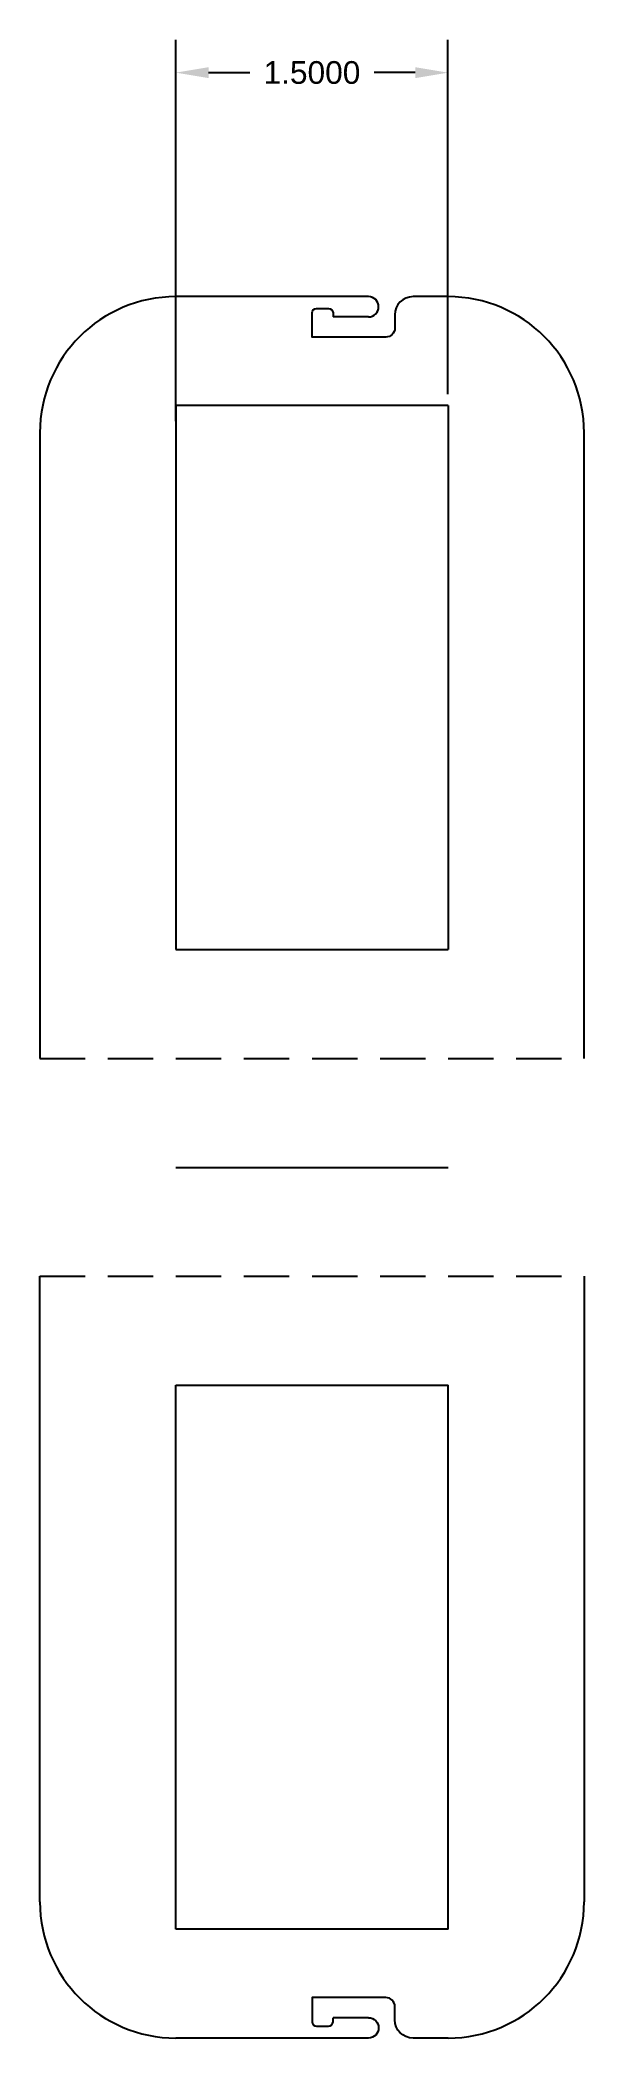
# Model space of a CAD drawing. Header units: inches. Extents: x 5 to 559, y 1 to 314.
# Drawn here: x 258.38 to 261.38, y 53.32 to 64.33 of the extents above; entities that cross this region are included whole.
import ezdxf

# ---------------------------------------------------------------- set-up
doc = ezdxf.new("R2010")
doc.units = ezdxf.units.IN
doc.header["$MEASUREMENT"] = 0
doc.linetypes.add('HIDDEN', pattern=[0.375, 0.25, -0.125])
doc.layers.add('cut', color=1, linetype='Continuous')
doc.layers.add('each', color=1, linetype='HIDDEN')
doc.styles.get("Standard").update_dxf_attribs({"font": 'arial.ttf'})
doc.dimstyles.get("Standard").update_dxf_attribs({"dimtxt": 0.125, "dimasz": 0.18, "dimexe": 0.18, "dimexo": 0.0625, "dimgap": 0.09, "dimtad": 0, "dimtih": 1, "dimtoh": 1, "dimdec": 4, "dimzin": 0, "dimdsep": 46, "dimtxsty": 'Standard', "dimcen": 0.09, "dimadec": 0, "dimazin": 0, "dimtfac": 1, "dimtdec": 4, "dimtofl": 0, "dimtmove": 0, "dimatfit": 3, "dimfxl": 1, "dimtolj": 1, "dimtzin": 0, "dimarcsym": 0})

msp = doc.modelspace()

# ---------------------------------------------------------------- blocks, each defined once
blk = doc.blocks.new('*D24')
at = {"layer": 'Defpoints', "color": 0, "lineweight": -2, "transparency": 16777216}
for p, q in [((259.13, 62.231), (259.13, 64.333)), ((260.63, 62.381), (260.63, 64.333)), ((259.31, 64.153), (259.537, 64.153)), ((260.45, 64.153), (260.224, 64.153))]:
    blk.add_line(p, q, dxfattribs=at)
at = {"layer": 'Defpoints', "color": 0, "transparency": 16777216}
for p in [(260.63, 64.153), (260.63, 62.318), (259.13, 62.168)]:
    blk.add_point(p, dxfattribs=at)
for points in [[(259.31, 64.183), (259.31, 64.123), (259.13, 64.153)], [(260.45, 64.183), (260.45, 64.123), (260.63, 64.153)]]:
    blk.add_solid(points, dxfattribs=at)
at = {"layer": 'Defpoints', "color": 0, "transparency": 16777216, "insert": (259.88, 64.153), "char_height": 0.125, "attachment_point": 5}
blk.add_mtext('\\A1;1.5000', dxfattribs=at)

# ---------------------------------------------------------------- dimensions: what is measured, and where the dimension line sits
at = {"layer": 'Defpoints'}
dim = msp.add_linear_dim(base=(260.63034, 64.15318), p1=(259.13034, 62.16819), p2=(260.63034, 62.31819), dimstyle='Standard', dxfattribs=at)
dim.commit()
dim.dimension.update_dxf_attribs({"geometry": '*D24', "text_midpoint": (259.88034, 64.15318)})

# ---------------------------------------------------------------- linework, layer by layer
at = {"layer": 'cut'}
for p, q in [((260.19202, 62.91819), (259.13034, 62.91819)), ((260.19202, 62.80645), (259.99623, 62.80645)), ((258.38034, 62.16819), (258.38034, 58.71819)), ((261.38034, 58.71819), (261.38034, 62.16819)), ((258.38034, 54.06819), (258.38034, 57.51819)), ((261.38034, 57.51819), (261.38034, 54.06819)), ((260.19202, 53.42992), (259.99623, 53.42992)), ((260.19202, 53.31819), (259.13034, 53.31819))]:
    msp.add_line(p, q, dxfattribs=at)
for points in [[(260.63034, 62.91819), (260.43729, 62.91819, 0.41421356), (260.33729, 62.81819), (260.33729, 62.74472, -0.41421356), (260.28729, 62.69472), (259.88034, 62.69472), (259.88034, 62.82816, -0.41421356), (259.90534, 62.85316), (259.97123, 62.85316, -0.41421356), (259.99623, 62.82816), (259.99623, 62.80645)], [(260.63034, 53.31819), (260.43729, 53.31819, -0.41421356), (260.33729, 53.41819), (260.33729, 53.49166, 0.41421356), (260.28729, 53.54166), (259.88034, 53.54166), (259.88034, 53.40822, 0.41421356), (259.90534, 53.38322), (259.97123, 53.38322, 0.41421356), (259.99623, 53.40822), (259.99623, 53.42992)]]:
    msp.add_lwpolyline(points, format="xyb", dxfattribs=at)
for centre, start, end in [((259.13034, 62.16819), 90, 180), ((260.63034, 62.16819), 0, 90), ((259.13034, 54.06819), 180, 270), ((260.63034, 54.06819), 270, 0)]:
    msp.add_arc(centre, 0.75, start, end, dxfattribs=at)
msp.add_ellipse((260.19202, 62.86232), major_axis=(-0.05587, 0), ratio=1, start_param=1.57079633, end_param=4.71238898, dxfattribs=at)
at = {"layer": 'cut', "extrusion": (0, 0, -1)}
msp.add_ellipse((260.19202, 53.37406), major_axis=(-0.05587, 0), ratio=1, start_param=1.57079633, end_param=4.71238898, dxfattribs=at)
at = {"layer": 'Defpoints'}
for p, q in [((260.63034, 62.31819), (259.13034, 62.31819)), ((259.13034, 62.31819), (259.13034, 59.31819)), ((260.63034, 62.31819), (260.63034, 59.31819)), ((259.13034, 59.31819), (260.63034, 59.31819)), ((259.13034, 58.11819), (260.63034, 58.11819)), ((259.13034, 53.91819), (259.13034, 56.91819)), ((259.13034, 56.91819), (260.63034, 56.91819)), ((260.63034, 53.91819), (260.63034, 56.91819)), ((260.63034, 53.91819), (259.13034, 53.91819))]:
    msp.add_line(p, q, dxfattribs=at)
at = {"layer": 'each'}
for p, q in [((258.38034, 58.71819), (261.38034, 58.71819)), ((258.38034, 58.71819), (261.38034, 58.71819)), ((258.38034, 57.51819), (261.38034, 57.51819)), ((258.38034, 57.51819), (261.38034, 57.51819))]:
    msp.add_line(p, q, dxfattribs=at)

msp.set_redraw_order([(e.dxf.handle, doc.entitydb.next_handle()) for e in msp.query("TEXT MTEXT ATTDEF DIMENSION ARC_DIMENSION")])  # texts and dimensions are drawn at this point

doc.saveas('drawing.dxf')
